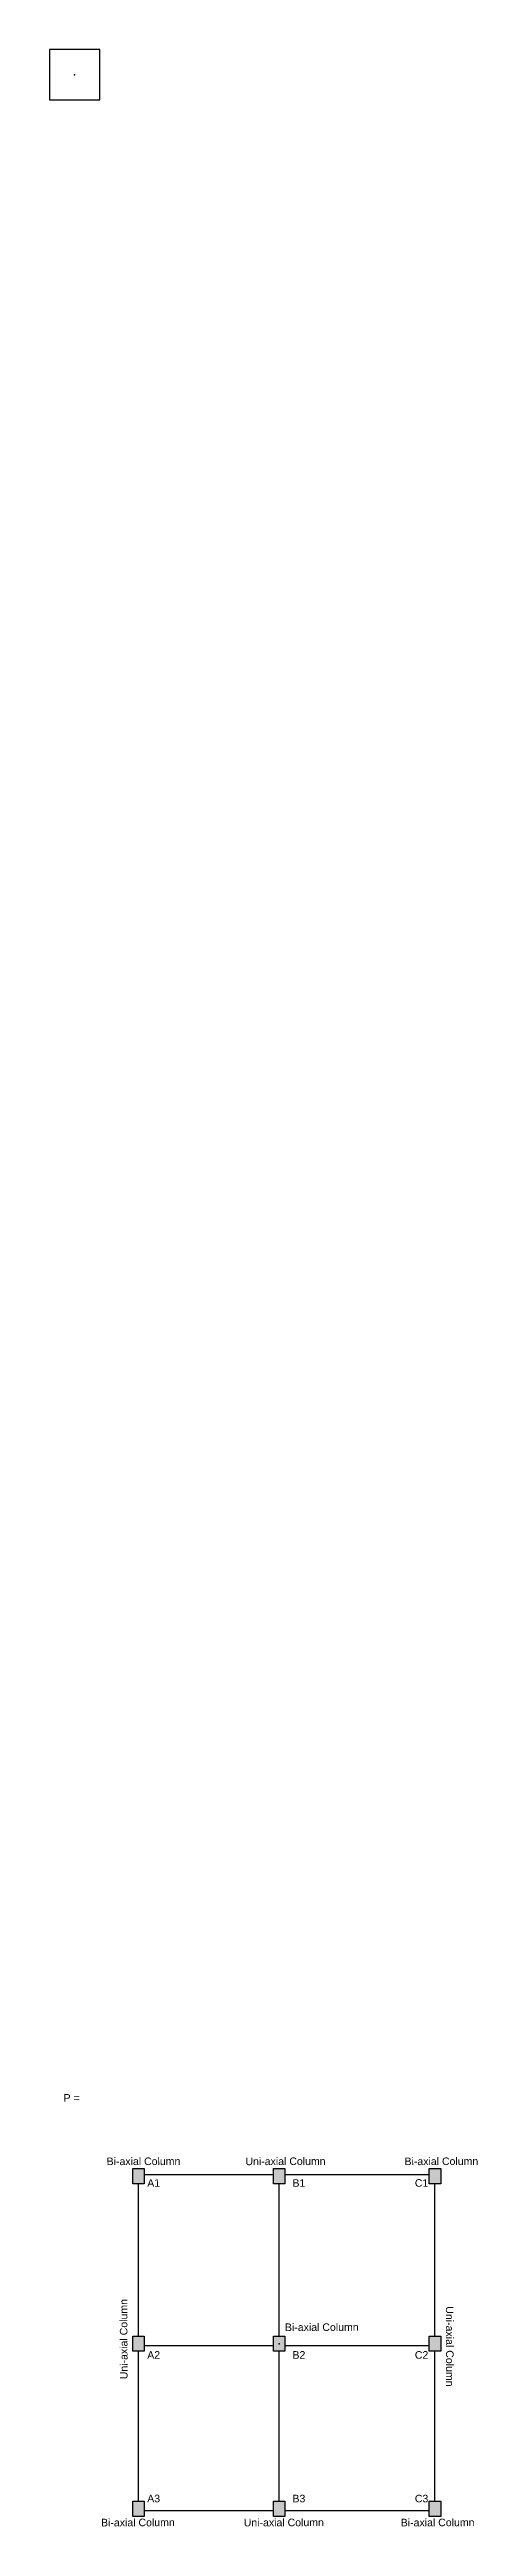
# Model space of a CAD drawing. Header units: millimetres. Extents: x 0 to 454357, y 0 to 194260.
# Drawn here: x 131533 to 140054, y 16901 to 66117 of the extents above; entities that cross this region are included whole.
import ezdxf

# ---------------------------------------------------------------- set-up
doc = ezdxf.new("R2010")
doc.units = ezdxf.units.MM
doc.layers.add('C-C', color=160, linetype='Continuous')
doc.styles.get("Standard").update_dxf_attribs({"font": 'arial.ttf'})

msp = doc.modelspace()

# ---------------------------------------------------------------- texts
for s, rotation, p in [('P = ', 0.17556, (131814.7, 25341.5)), ('Bi-axial Column', 0.17556, (132671, 24080.4)), ('Uni-axial Column', 0.17556, (135433.5, 24080.4)), ('Bi-axial Column', 0.17556, (138600, 24080.4)), ('A1', 0.17556, (133479.2, 23650.8)), ('B1', 0.17556, (136369.6, 23650.8)), ('C1', 0.17556, (138805.8, 23650.8)), ('Uni-axial Column', 90.17556, (133087.4, 19825.7)), ('Uni-axial Column', 270.17556, (139423.9, 21275.8)), ('Bi-axial Column', 0.17556, (136219.8, 20784)), ('A2', 0.17556, (133479.2, 20234.1)), ('B2', 0.17556, (136369.6, 20234.1)), ('C2', 0.17556, (138805.8, 20234.1)), ('A3', 0.17556, (133479.2, 17380.3)), ('B3', 0.17556, (136369.6, 17380.3)), ('C3', 0.17556, (138805.8, 17380.3)), ('Bi-axial Column', 0.17556, (132559.5, 16903.1)), ('Uni-axial Column', 0.17556, (135399.5, 16903.1)), ('Bi-axial Column', 0.17556, (138525.3, 16903.1))]:
    msp.add_text(s, height=150, rotation=rotation).set_placement(p)

# ---------------------------------------------------------------- hatches: boundary and pattern name
at = {"layer": 'C-C'}
h = msp.add_hatch(color=0, dxfattribs=at)
h.dxf.hatch_style = 1
h.paths.add_polyline_path([(133304.8, 24012.1), (133189.8, 24012.1), (133189.8, 23897.1), (133304.8, 23897.1)])
h.paths.add_polyline_path([(133419.8, 24012.1), (133304.8, 24012.1), (133304.8, 23897.1), (133419.8, 23897.1)])
h.paths.add_polyline_path([(133419.8, 23897.1), (133304.8, 23897.1), (133304.8, 23712.1), (133419.8, 23712.1)])
h.paths.add_polyline_path([(133304.8, 23897.1), (133189.8, 23897.1), (133189.8, 23712.1), (133304.8, 23712.1)])
h.paths.add_polyline_path([(136219.8, 24012.1), (136105, 24012.1), (136105, 23897.1), (136219.8, 23897.1)])
h.paths.add_polyline_path([(136105, 24012.1), (135989.8, 24012.1), (135989.8, 23897.1), (136105, 23897.1)])
h.paths.add_polyline_path([(136105, 23897.1), (135989.8, 23897.1), (135989.8, 23712.1), (136105, 23712.1)])
h.paths.add_polyline_path([(136219.8, 23897.1), (136105, 23897.1), (136105, 23712.1), (136219.8, 23712.1)])
h.paths.add_polyline_path([(139319.8, 23897.1), (139204.8, 23897.1), (139204.8, 23712.1), (139319.8, 23712.1)])
h.paths.add_polyline_path([(139319.8, 24012.1), (139204.8, 24012.1), (139204.8, 23897.1), (139319.8, 23897.1)])
h.paths.add_polyline_path([(139204.8, 24012.1), (139089.8, 24012.1), (139089.8, 23897.1), (139204.8, 23897.1)])
h.paths.add_polyline_path([(139204.8, 23897.1), (139089.8, 23897.1), (139089.8, 23712.1), (139204.8, 23712.1)])
h.paths.add_polyline_path([(133304.8, 20682.1), (133189.8, 20682.1), (133189.8, 20497.1), (133304.8, 20497.1)])
h.paths.add_polyline_path([(133304.8, 20497.1), (133189.8, 20497.1), (133189.8, 20382.1), (133304.8, 20382.1)])
h.paths.add_polyline_path([(133419.8, 20497.1), (133304.8, 20497.1), (133304.8, 20382.1), (133419.8, 20382.1)])
h.paths.add_polyline_path([(133419.8, 20682.1), (133304.8, 20682.1), (133304.8, 20497.1), (133419.8, 20497.1)])
h.paths.add_polyline_path([(136105, 20682.1), (135989.8, 20682.1), (135989.8, 20497.1), (136105, 20497.1)])
h.paths.add_polyline_path([(136105, 20497.1), (135989.8, 20497.1), (135989.8, 20382.1), (136105, 20382.1)])
h.paths.add_polyline_path([(136219.8, 20497.1), (136105, 20497.1), (136105, 20382.1), (136219.8, 20382.1)])
h.paths.add_polyline_path([(136219.8, 20682.1), (136105, 20682.1), (136105, 20497.1), (136219.8, 20497.1)])
h.paths.add_polyline_path([(139319.8, 20497.1), (139204.8, 20497.1), (139204.8, 20382.1), (139319.8, 20382.1)])
h.paths.add_polyline_path([(139204.8, 20497.1), (139089.8, 20497.1), (139089.8, 20382.1), (139204.8, 20382.1)])
h.paths.add_polyline_path([(139204.8, 20682.1), (139089.8, 20682.1), (139089.8, 20497.1), (139204.8, 20497.1)])
h.paths.add_polyline_path([(139319.8, 20682.1), (139204.8, 20682.1), (139204.8, 20497.1), (139319.8, 20497.1)])
h.paths.add_polyline_path([(139319.8, 17217.1), (139204.8, 17217.1), (139204.8, 17102.1), (139319.8, 17102.1)])
h.paths.add_polyline_path([(139319.8, 17402.1), (139204.8, 17402.1), (139204.8, 17217.1), (139319.8, 17217.1)])
h.paths.add_polyline_path([(139204.8, 17217.1), (139089.8, 17217.1), (139089.8, 17102.1), (139204.8, 17102.1)])
h.paths.add_polyline_path([(139204.8, 17402.1), (139089.8, 17402.1), (139089.8, 17217.1), (139204.8, 17217.1)])
h.paths.add_polyline_path([(136219.3, 17217.1), (136105, 17217.1), (136105, 17102.1), (136219.3, 17102.1)])
h.paths.add_polyline_path([(136105, 17217.1), (135989.3, 17217.1), (135989.3, 17102.1), (136105, 17102.1)])
h.paths.add_polyline_path([(136105, 17402.1), (135989.3, 17402.1), (135989.3, 17217.1), (136105, 17217.1)])
h.paths.add_polyline_path([(136219.3, 17402.1), (136105, 17402.1), (136105, 17217.1), (136219.3, 17217.1)])
h.paths.add_polyline_path([(133304.8, 17217.1), (133189.8, 17217.1), (133189.8, 17102.1), (133304.8, 17102.1)])
h.paths.add_polyline_path([(133304.8, 17402.1), (133189.8, 17402.1), (133189.8, 17217.1), (133304.8, 17217.1)])
h.paths.add_polyline_path([(133419.8, 17402.1), (133304.8, 17402.1), (133304.8, 17217.1), (133419.8, 17217.1)])
h.paths.add_polyline_path([(133419.8, 17217.1), (133304.8, 17217.1), (133304.8, 17102.1), (133419.8, 17102.1)])

# ---------------------------------------------------------------- linework, layer by layer
for points in [[(131532.6, 65116.7), (132532.6, 65116.7), (132532.6, 66116.7), (131532.6, 66116.7)], [(133419.8, 24012.1), (133419.8, 23712.1), (133189.8, 23712.1), (133189.8, 24012.1)], [(136219.8, 24012.1), (136219.8, 23712.1), (135989.8, 23712.1), (135989.8, 24012.1)], [(139319.8, 24012.1), (139319.8, 23712.1), (139089.8, 23712.1), (139089.8, 24012.1)], [(133419.8, 20682.1), (133419.8, 20382.1), (133189.8, 20382.1), (133189.8, 20682.1)], [(136219.8, 20682.1), (136219.8, 20382.1), (135989.8, 20382.1), (135989.8, 20682.1)], [(139319.8, 20682.1), (139319.8, 20382.1), (139089.8, 20382.1), (139089.8, 20682.1)], [(133419.8, 17402.1), (133419.8, 17102.1), (133189.8, 17102.1), (133189.8, 17402.1)], [(136219.3, 17402.1), (136219.3, 17102.1), (135989.3, 17102.1), (135989.3, 17402.1)], [(139319.8, 17402.1), (139319.8, 17102.1), (139089.8, 17102.1), (139089.8, 17402.1)]]:
    msp.add_lwpolyline(points, close=True)
msp.add_point((132032.6, 65616.7))
at = {"layer": 'C-C', "color": 0, "ltscale": 10}
for p, q in [((133304.8, 20682.1), (133304.8, 23712.1)), ((133419.8, 23897.1), (135989.8, 23897.1)), ((136105, 20682.1), (136105, 23712.1)), ((136219.8, 23897.1), (139089.8, 23897.1)), ((139204.8, 20682.1), (139204.8, 23712.1)), ((133304.8, 17402.1), (133304.8, 20382.1)), ((133419.8, 20497.1), (135989.8, 20497.1)), ((136105, 17402.1), (136105, 20382.1)), ((136219.8, 20497.1), (139089.8, 20497.1)), ((139204.8, 17402.1), (139204.8, 20382.1)), ((133419.8, 17217.1), (135989.3, 17217.1)), ((136219.3, 17217.1), (139089.8, 17217.1))]:
    msp.add_line(p, q, dxfattribs=at)
at = {"layer": 'C-C'}
msp.add_point((136104.8, 20532.1), dxfattribs=at)

msp.set_redraw_order([(e.dxf.handle, doc.entitydb.next_handle()) for e in msp.query("TEXT MTEXT ATTDEF DIMENSION ARC_DIMENSION")])  # texts and dimensions are drawn at this point

doc.saveas('drawing.dxf')
